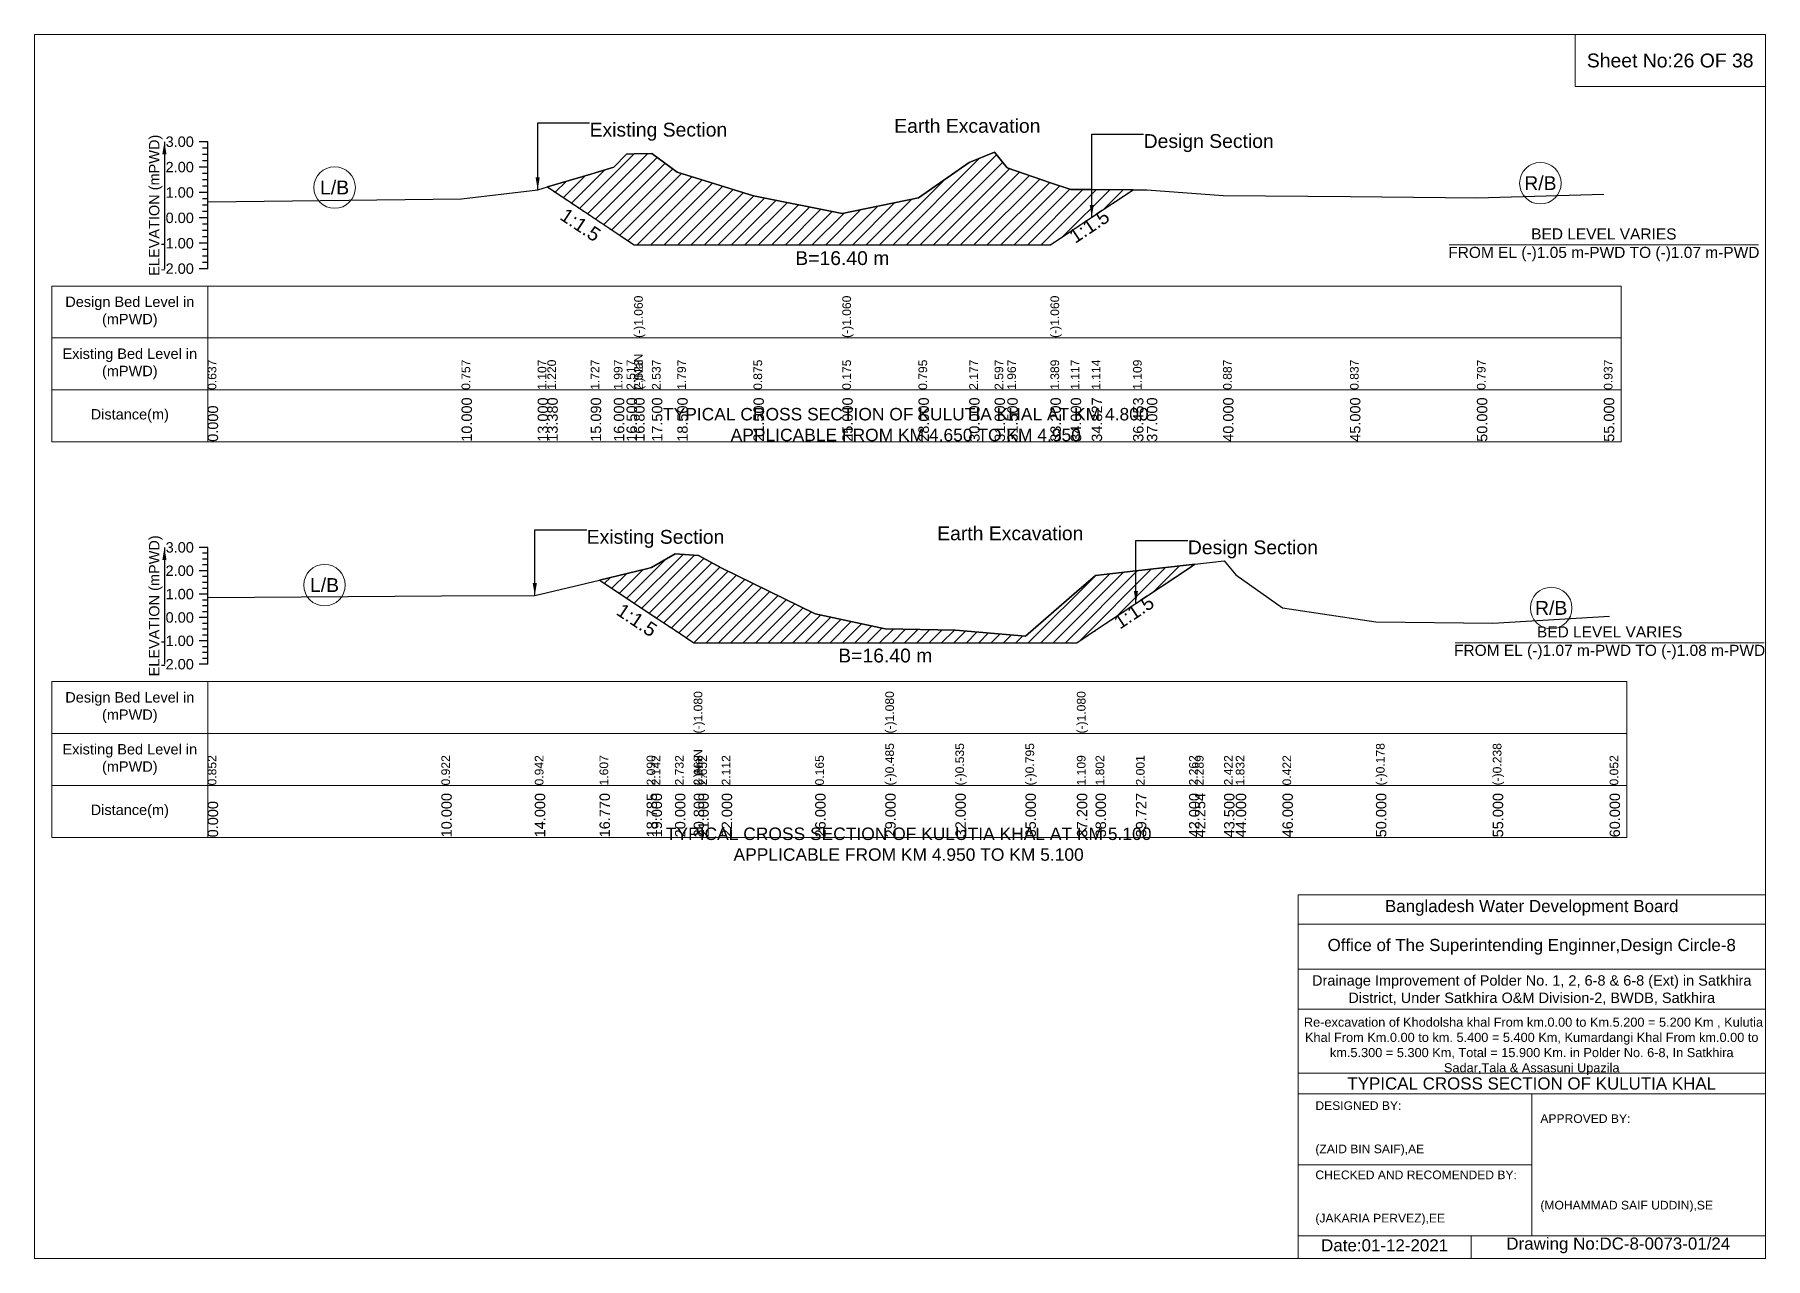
# Model space of a CAD drawing. Header units: inches. Extents: x 93000 to 476000, y -4242 to 0.
# Drawn here: x 350000 to 356000, y -4242 to 0 of the extents above; entities that cross this region are included whole.
import ezdxf

# ---------------------------------------------------------------- set-up
doc = ezdxf.new("R2010")
doc.units = ezdxf.units.IN
doc.header["$LTSCALE"] = 7
doc.header["$MEASUREMENT"] = 0
doc.linetypes.add('DASHED', pattern=[0.75, 0.5, -0.25])
for name, color, linetype, lineweight in [('Cross section Data Border', 7, 'Continuous', 9), ('Cross Section Labels', 7, 'Continuous', 9), ('Design_Bed_Level for Xsection', 7, 'DASHED', 25), ('Existing_Bed_Level for Xsection', 7, 'Continuous', 25), ('Long Section Labels', 7, 'Continuous', 9)]:
    doc.layers.add(name, color=color, linetype=linetype, lineweight=lineweight)
doc.styles.get("Standard").update_dxf_attribs({"font": 'arial.ttf'})
doc.dimstyles.get("Standard").update_dxf_attribs({"dimtxt": 0.18, "dimasz": 0.18, "dimexe": 0.18, "dimexo": 0.0625, "dimgap": 0.09, "dimtad": 0, "dimtih": 1, "dimtoh": 1, "dimdec": 4, "dimzin": 0, "dimdsep": 46, "dimtxsty": 'Standard', "dimcen": 0.09, "dimadec": 0, "dimazin": 0, "dimtfac": 1, "dimtdec": 4, "dimtofl": 0, "dimtmove": 0, "dimatfit": 3, "dimfxl": 1, "dimtolj": 1, "dimtzin": 0, "dimarcsym": 0})

msp = doc.modelspace()

# ---------------------------------------------------------------- texts
at = {"layer": 'Cross section Data Border', "attachment_point": 5}
for s, insert, char_height in [('Sheet No:26 OF 38', (355670, -90), 48), ('Bangladesh Water Development Board', (355190, -3027), 42), ('Office of The Superintending Enginner,Design Circle-8', (355190, -3162), 42)]:
    msp.add_mtext(s, dxfattribs=dict(at, insert=insert, char_height=char_height))
at = {"layer": 'Cross section Data Border'}
for s, insert, char_height, width, attachment_point in [('Design Bed Level in (mPWD)', (350330, -961.4), 36, 480, 5), ('Existing Bed Level in (mPWD)', (350330, -1141.4), 36, 480, 5), ('Distance(m)', (350330, -1321.4), 36, 480, 5), ('Design Bed Level in (mPWD)', (350330, -2332.6), 36, 480, 5), ('Existing Bed Level in (mPWD)', (350330, -2512.6), 36, 480, 5), ('Distance(m)', (350330, -2692.6), 36, 480, 5), ('Drainage Improvement of Polder No. 1, 2, 6-8 & 6-8 (Ext) in Satkhira District, Under Satkhira O&M Division-2, BWDB, Satkhira', (355190, -3312), 36, 1680, 5), (' Re-excavation of Khodolsha khal From km.0.00 to Km.5.200 = 5.200 Km , Kulutia Khal From Km.0.00 to km. 5.400 = 5.400 Km, Kumardangi Khal From km.0.00 to km.5.300 = 5.300 Km, Total = 15.900 Km. in Polder No. 6-8, In Satkhira Sadar,Tala & Assasuni Upazila', (355190, -3507), 31.6143, 1620, 5), ('TYPICAL CROSS SECTION OF KULUTIA KHAL', (355190, -3636), 42, 1680, 5), ('DESIGNED BY:^J^J^J(ZAID BIN SAIF),AE', (354440, -3792), 30, 840, 4), ('APPROVED BY:^J^J^J^J^J^J(MOHAMMAD SAIF UDDIN),SE', (355220, -3912), 30, 840, 4), ('CHECKED AND RECOMENDED BY:^J^J^J(JAKARIA PERVEZ),EE', (354440, -4032), 30, 840, 4), ('Date:01-12-2021', (354680, -4197), 42, 840, 5), ('Drawing No:DC-8-0073-01/24', (355490, -4197), 42, 1320, 5)]:
    msp.add_mtext(s, dxfattribs=dict(at, insert=insert, char_height=char_height, width=width, attachment_point=attachment_point))
at = {"layer": 'Cross Section Labels'}
for s, insert, char_height, attachment_point in [('Earth Excavation', (352980, -292.2), 48, 1), ('Existing Section', (351924, -305.4), 48, 1), ('Design Section', (353844.7, -345), 48, 1), ('L/B', (351040, -530.1), 48, 5), ('R/B', (355220, -515.1), 48, 5), ('BED LEVEL VARIES ^JFROM EL (-)1.05 m-PWD TO (-)1.07 m-PWD', (355440, -728.7), 38.4, 5), ('B=16.40 m', (352800, -750.7), 48, 2), ('TYPICAL CROSS SECTION OF KULUTIA KHAL AT KM 4.800^JAPPLICABLE FROM KM 4.650 TO KM 4.950', (353020, -1352), 43.2, 5), ('Existing Section', (351914, -1716.9), 48, 1), ('Earth Excavation', (353129, -1704.7), 48, 1), ('Design Section', (353997.9, -1753.3), 48, 1), ('L/B', (351005, -1908.3), 48, 5), ('R/B', (355257.5, -1987.6), 48, 5), ('BED LEVEL VARIES ^JFROM EL (-)1.07 m-PWD TO (-)1.08 m-PWD', (355460, -2108.1), 38.4, 5), ('B=16.40 m', (352949, -2128.3), 48, 2), ('TYPICAL CROSS SECTION OF KULUTIA KHAL AT KM 5.100^JAPPLICABLE FROM KM 4.950 TO KM 5.100', (353030, -2806.5), 43.2, 5)]:
    msp.add_mtext(s, dxfattribs=dict(at, insert=insert, char_height=char_height, attachment_point=attachment_point))
at = {"layer": 'Cross Section Labels', "char_height": 48, "attachment_point": 2}
for insert, rotation in [((351905.9, -639.4), 326.30993), ((353642.7, -644.3), 33.69007), ((352101.3, -2009.4), 326.30993), ((353797.6, -1981.8), 33.69007)]:
    msp.add_mtext('1:1.5', dxfattribs=dict(at, insert=insert, rotation=rotation))
at = {"layer": 'Existing_Bed_Level for Xsection', "char_height": 36, "attachment_point": 5, "rotation": 90}
for insert in [(350420, -591.4), (350420, -1980.1)]:
    msp.add_mtext('ELEVATION (mPWD)', dxfattribs=dict(at, insert=insert))
at = {"layer": 'Existing_Bed_Level for Xsection', "char_height": 36, "attachment_point": 6}
for s, insert in [('3.00', (350552, -371.4)), ('2.00', (350552, -459.4)), ('1.00', (350552, -547.4)), ('0.00', (350552, -635.4)), ('-1.00', (350552, -723.4)), ('-2.00', (350552, -811.4)), ('3.00', (350552, -1777.6)), ('2.00', (350552, -1858.6)), ('1.00', (350552, -1939.6)), ('0.00', (350552, -2020.6)), ('-1.00', (350552, -2101.6)), ('-2.00', (350552, -2182.6))]:
    msp.add_mtext(s, dxfattribs=dict(at, insert=insert))
at = {"layer": 'Long Section Labels', "attachment_point": 1, "rotation": 90}
for s, insert, char_height in [('(-)1.060', (352078.4, -1051.4), 30), ('(-)1.060', (352800, -1051.4), 30), ('(-)1.060', (353521.6, -1051.4), 30), ('0.637', (350600, -1231.4), 30), ('0.757', (351480, -1231.4), 30), ('1.107', (351744, -1231.4), 30), ('1.107', (351744, -1231.4), 30), ('1.220', (351777.5, -1231.4), 30), ('1.727', (351927.9, -1231.4), 30), ('1.997', (352008, -1231.4), 30), ('2.517', (352052, -1231.4), 30), ('(-)NaN', (352078.4, -1231.4), 30), ('(-)NaN', (352078.4, -1231.4), 30), ('2.523', (352078.4, -1231.4), 30), ('2.523', (352078.4, -1231.4), 30), ('2.537', (352140, -1231.4), 30), ('1.797', (352228, -1231.4), 30), ('0.875', (352492, -1231.4), 30), ('0.175', (352800, -1231.4), 30), ('0.175', (352800, -1231.4), 30), ('0.795', (353064, -1231.4), 30), ('2.177', (353240, -1231.4), 30), ('2.597', (353328, -1231.4), 30), ('1.967', (353372, -1231.4), 30), ('1.389', (353521.6, -1231.4), 30), ('1.389', (353521.6, -1231.4), 30), ('1.389', (353521.6, -1231.4), 30), ('1.117', (353592, -1231.4), 30), ('1.114', (353664.7, -1231.4), 30), ('1.109', (353807.9, -1231.4), 30), ('0.887', (354120, -1231.4), 30), ('0.837', (354560, -1231.4), 30), ('0.797', (355000, -1231.4), 30), ('0.937', (355440, -1231.4), 30), ('10.000', (351480, -1411.4), 36), ('13.000', (351744, -1411.4), 36), ('13.380', (351777.5, -1411.4), 36), ('15.090', (351927.9, -1411.4), 36), ('16.000', (352008, -1411.4), 36), ('16.500', (352052, -1411.4), 36), ('16.800', (352078.4, -1411.4), 36), ('16.800', (352078.4, -1411.4), 36), ('16.800', (352078.4, -1411.4), 36), ('17.500', (352140, -1411.4), 36), ('18.500', (352228, -1411.4), 36), ('21.500', (352492, -1411.4), 36), ('25.000', (352800, -1411.4), 36), ('25.000', (352800, -1411.4), 36), ('25.000', (352800, -1411.4), 36), ('28.000', (353064, -1411.4), 36), ('30.000', (353240, -1411.4), 36), ('31.000', (353328, -1411.4), 36), ('31.500', (353372, -1411.4), 36), ('33.200', (353521.6, -1411.4), 36), ('33.200', (353521.6, -1411.4), 36), ('33.200', (353521.6, -1411.4), 36), ('34.000', (353592, -1411.4), 36), ('36.453', (353807.9, -1411.4), 36), ('37.000', (353856, -1411.4), 36), ('40.000', (354120, -1411.4), 36), ('45.000', (354560, -1411.4), 36), ('50.000', (355000, -1411.4), 36), ('55.000', (355440, -1411.4), 36), ('0.000', (350600, -1411.4), 36), ('34.827', (353664.7, -1411.4), 36), ('(-)1.080', (352284.8, -2422.6), 30), ('(-)1.080', (352949, -2422.6), 30), ('(-)1.080', (353613.2, -2422.6), 30), ('(-)0.485', (352949, -2602.6), 30), ('(-)0.485', (352949, -2602.6), 30), ('(-)0.535', (353192, -2602.6), 30), ('(-)0.795', (353435, -2602.6), 30), ('(-)0.178', (354650, -2602.6), 30), ('(-)0.238', (355055, -2602.6), 30), ('0.852', (350600, -2602.6), 30), ('0.922', (351410, -2602.6), 30), ('0.942', (351734, -2602.6), 30), ('1.607', (351958.4, -2602.6), 30), ('2.090', (352121.6, -2602.6), 30), ('2.142', (352139, -2602.6), 30), ('2.732', (352220, -2602.6), 30), ('(-)NaN', (352284.8, -2602.6), 30), ('(-)NaN', (352284.8, -2602.6), 30), ('2.668', (352284.8, -2602.6), 30), ('2.668', (352284.8, -2602.6), 30), ('2.652', (352301, -2602.6), 30), ('2.112', (352382, -2602.6), 30), ('0.165', (352706, -2602.6), 30), ('1.109', (353613.2, -2602.6), 30), ('1.109', (353613.2, -2602.6), 30), ('1.109', (353613.2, -2602.6), 30), ('1.802', (353678, -2602.6), 30), ('2.001', (353817.9, -2602.6), 30), ('2.262', (354002, -2602.6), 30), ('2.289', (354022.5, -2602.6), 30), ('2.422', (354123.5, -2602.6), 30), ('1.832', (354164, -2602.6), 30), ('0.422', (354326, -2602.6), 30), ('0.052', (355460, -2602.6), 30), ('10.000', (351410, -2782.6), 36), ('14.000', (351734, -2782.6), 36), ('16.770', (351958.4, -2782.6), 36), ('18.785', (352121.6, -2782.6), 36), ('19.000', (352139, -2782.6), 36), ('20.000', (352220, -2782.6), 36), ('20.800', (352284.8, -2782.6), 36), ('20.800', (352284.8, -2782.6), 36), ('20.800', (352284.8, -2782.6), 36), ('21.000', (352301, -2782.6), 36), ('22.000', (352382, -2782.6), 36), ('26.000', (352706, -2782.6), 36), ('29.000', (352949, -2782.6), 36), ('29.000', (352949, -2782.6), 36), ('29.000', (352949, -2782.6), 36), ('32.000', (353192, -2782.6), 36), ('35.000', (353435, -2782.6), 36), ('37.200', (353613.2, -2782.6), 36), ('37.200', (353613.2, -2782.6), 36), ('37.200', (353613.2, -2782.6), 36), ('38.000', (353678, -2782.6), 36), ('39.727', (353817.9, -2782.6), 36), ('42.000', (354002, -2782.6), 36), ('42.254', (354022.5, -2782.6), 36), ('43.500', (354123.5, -2782.6), 36), ('44.000', (354164, -2782.6), 36), ('46.000', (354326, -2782.6), 36), ('50.000', (354650, -2782.6), 36), ('55.000', (355055, -2782.6), 36), ('60.000', (355460, -2782.6), 36), ('0.000', (350600, -2782.6), 36)]:
    msp.add_mtext(s, dxfattribs=dict(at, insert=insert, char_height=char_height))

# ---------------------------------------------------------------- hatches: boundary and pattern name
at = {"layer": 'Existing_Bed_Level for Xsection'}
h = msp.add_hatch(dxfattribs=at)
h.set_pattern_fill('ANSI31', color=256, scale=264, style=0)
h.paths.add_polyline_path([(351777.5, -528.1), (351927.9, -628.4), (352008, -681.7), (352052, -711.1), (352078.4, -728.7), (352140, -728.7), (352228, -728.7), (352492, -728.7), (352800, -728.7), (353064, -728.7), (353240, -728.7), (353328, -728.7), (353372, -728.7), (353521.6, -728.7), (353592, -681.7), (353664.7, -633.3), (353807.9, -537.8), (353664.7, -537.3), (353592, -537.1), (353521.6, -513.2), (353372, -462.3), (353328, -406.9), (353240, -443.8), (353064, -565.4), (352800, -620), (352492, -558.4), (352228, -477.3), (352140, -412.1), (352078.4, -413.4), (352052, -413.9), (352008, -459.7), (351927.9, -483.4)])
h = msp.add_hatch(dxfattribs=at)
h.set_pattern_fill('ANSI31', color=256, scale=243, style=0)
h.paths.add_polyline_path([(351958.4, -1890.5), (352121.6, -1999.3), (352139, -2010.9), (352220, -2064.9), (352284.8, -2108.1), (352301, -2108.1), (352382, -2108.1), (352706, -2108.1), (352949, -2108.1), (353192, -2108.1), (353435, -2108.1), (353613.2, -2108.1), (353678, -2064.9), (353817.9, -1971.6), (354002, -1848.9), (354022.5, -1835.2), (354002, -1837.4), (353817.9, -1858.6), (353678, -1874.6), (353613.2, -1930.7), (353435, -2085), (353192, -2063.9), (352949, -2059.9), (352706, -2007.2), (352382, -1849.5), (352301, -1805.8), (352284.8, -1804.5), (352220, -1799.3), (352139, -1847.1), (352121.6, -1851.3)])

# ---------------------------------------------------------------- linework, layer by layer
at = {"layer": 'Cross section Data Border'}
for points in [[(350000, 0), (356000, 0), (356000, -4242), (350000, -4242)], [(355340, 0), (356000, 0), (356000, -180), (355340, -180)], [(350060, -871.4), (355500, -871.4), (355500, -1411.4), (350060, -1411.4)], [(350060, -2242.6), (355520, -2242.6), (355520, -2782.6), (350060, -2782.6)]]:
    msp.add_lwpolyline(points, close=True, dxfattribs=at)
for points in [[(350600, -871.4), (350600, -1411.4)], [(350060, -1051.4), (355500, -1051.4)], [(350060, -1231.4), (355500, -1231.4)], [(350600, -2242.6), (350600, -2782.6)], [(350060, -2422.6), (355520, -2422.6)], [(350060, -2602.6), (355520, -2602.6)], [(354380, -4242), (354380, -2982), (356000, -2982)], [(354380, -3084), (356000, -3084)], [(354380, -3240), (356000, -3240)], [(354380, -3378), (356000, -3378)], [(354380, -3600), (356000, -3600)], [(354380, -3672), (356000, -3672)], [(355190, -3672), (355190, -4164)], [(354380, -3918), (355190, -3918)], [(354380, -4164), (356000, -4164)], [(354980, -4164), (354980, -4242)]]:
    msp.add_lwpolyline(points, dxfattribs=at)
at = {"layer": 'Cross Section Labels'}
for points in [[(354904.2, -728.7), (355975.8, -728.7)], [(354924.2, -2108.1), (355995.8, -2108.1)]]:
    msp.add_lwpolyline(points, dxfattribs=at)
for centre in [(351040, -530.1), (355220, -515.1), (351005, -1908.3), (355257.5, -1987.6)]:
    msp.add_circle(centre, 72, dxfattribs=at)
at = {"layer": 'Design_Bed_Level for Xsection'}
for points in [[(351777.5, -528.1), (351927.9, -628.4), (352078.4, -728.7), (352800, -728.7), (353521.6, -728.7), (353664.7, -633.3), (353807.9, -537.8)], [(351958.4, -1890.5), (352121.6, -1999.3), (352284.8, -2108.1), (352949, -2108.1), (353613.2, -2108.1), (353817.9, -1971.6), (354022.5, -1835.2)]]:
    msp.add_lwpolyline(points, dxfattribs=at)
at = {"layer": 'Existing_Bed_Level for Xsection'}
for points in [[(350600, -371.4), (350570, -371.4)], [(350600, -393.4), (350582, -393.4)], [(350600, -415.4), (350582, -415.4)], [(350600, -811.4), (350600, -723.4), (350600, -635.4), (350600, -547.4), (350600, -459.4), (350600, -371.4)], [(350600, -579.3), (351480, -568.8), (351744, -538), (351777.5, -528.1), (351927.9, -483.4), (352008, -459.7), (352052, -413.9), (352078.4, -413.4), (352078.4, -413.4), (352140, -412.1), (352228, -477.3), (352492, -558.4), (352800, -620), (352800, -620), (353064, -565.4), (353240, -443.8), (353328, -406.9), (353372, -462.3), (353521.6, -513.2), (353521.6, -513.2), (353592, -537.1), (353664.7, -537.3), (353807.9, -537.8), (353856, -538), (354120, -557.3), (354560, -561.7), (355000, -565.3), (355440, -552.9)], [(350600, -459.4), (350570, -459.4)], [(350600, -437.4), (350582, -437.4)], [(350600, -481.4), (350582, -481.4)], [(350600, -503.4), (350582, -503.4)], [(350600, -525.4), (350582, -525.4)], [(350600, -547.4), (350570, -547.4)], [(350600, -569.4), (350582, -569.4)], [(350600, -591.4), (350582, -591.4)], [(350600, -635.4), (350570, -635.4)], [(350600, -613.4), (350582, -613.4)], [(350600, -657.4), (350582, -657.4)], [(350600, -679.4), (350582, -679.4)], [(350600, -701.4), (350582, -701.4)], [(350600, -723.4), (350570, -723.4)], [(350600, -745.4), (350582, -745.4)], [(350600, -767.4), (350582, -767.4)], [(350600, -811.4), (350570, -811.4)], [(350600, -789.4), (350582, -789.4)], [(350600, -1777.6), (350570, -1777.6)], [(350600, -1797.9), (350582, -1797.9)], [(350600, -2182.6), (350600, -2101.6), (350600, -2020.6), (350600, -1939.6), (350600, -1858.6), (350600, -1777.6)], [(350600, -1951.6), (351410, -1945.9), (351734, -1944.3), (351958.4, -1890.5), (352121.6, -1851.3), (352139, -1847.1), (352220, -1799.3), (352284.8, -1804.5), (352284.8, -1804.5), (352301, -1805.8), (352382, -1849.5), (352706, -2007.2), (352949, -2059.9), (352949, -2059.9), (353192, -2063.9), (353435, -2085), (353613.2, -1930.7), (353613.2, -1930.7), (353678, -1874.6), (353817.9, -1858.6), (354002, -1837.4), (354022.5, -1835.2), (354123.5, -1824.4), (354164, -1872.2), (354326, -1986.4), (354650, -2035), (355055, -2039.9), (355460, -2016.4)], [(350600, -1858.6), (350570, -1858.6)], [(350600, -1818.1), (350582, -1818.1)], [(350600, -1838.4), (350582, -1838.4)], [(350600, -1878.9), (350582, -1878.9)], [(350600, -1899.1), (350582, -1899.1)], [(350600, -1919.4), (350582, -1919.4)], [(350600, -1939.6), (350570, -1939.6)], [(350600, -1959.9), (350582, -1959.9)], [(350600, -2020.6), (350570, -2020.6)], [(350600, -1980.1), (350582, -1980.1)], [(350600, -2000.4), (350582, -2000.4)], [(350600, -2040.9), (350582, -2040.9)], [(350600, -2061.1), (350582, -2061.1)], [(350600, -2081.4), (350582, -2081.4)], [(350600, -2101.6), (350570, -2101.6)], [(350600, -2121.9), (350582, -2121.9)], [(350600, -2142.1), (350582, -2142.1)], [(350600, -2182.6), (350570, -2182.6)], [(350600, -2162.4), (350582, -2162.4)]]:
    msp.add_lwpolyline(points, dxfattribs=at)
for points in [[(351777.5, -528.1), (351927.9, -628.4), (352008, -681.7), (352052, -711.1), (352078.4, -728.7), (352078.4, -728.7), (352140, -728.7), (352228, -728.7), (352492, -728.7), (352800, -728.7), (352800, -728.7), (353064, -728.7), (353240, -728.7), (353328, -728.7), (353372, -728.7), (353521.6, -728.7), (353521.6, -728.7), (353592, -681.7), (353664.7, -633.3), (353807.9, -537.8), (353807.9, -537.8), (353807.9, -537.8), (353664.7, -537.3), (353592, -537.1), (353521.6, -513.2), (353521.6, -513.2), (353372, -462.3), (353328, -406.9), (353240, -443.8), (353064, -565.4), (352800, -620), (352800, -620), (352492, -558.4), (352228, -477.3), (352140, -412.1), (352078.4, -413.4), (352078.4, -413.4), (352052, -413.9), (352008, -459.7), (351927.9, -483.4)], [(351958.4, -1890.5), (351958.4, -1890.5), (352121.6, -1999.3), (352139, -2010.9), (352220, -2064.9), (352284.8, -2108.1), (352284.8, -2108.1), (352301, -2108.1), (352382, -2108.1), (352706, -2108.1), (352949, -2108.1), (352949, -2108.1), (353192, -2108.1), (353435, -2108.1), (353613.2, -2108.1), (353613.2, -2108.1), (353678, -2064.9), (353817.9, -1971.6), (354002, -1848.9), (354022.5, -1835.2), (354002, -1837.4), (353817.9, -1858.6), (353678, -1874.6), (353613.2, -1930.7), (353613.2, -1930.7), (353435, -2085), (353192, -2063.9), (352949, -2059.9), (352949, -2059.9), (352706, -2007.2), (352382, -1849.5), (352301, -1805.8), (352284.8, -1804.5), (352284.8, -1804.5), (352220, -1799.3), (352139, -1847.1), (352121.6, -1851.3), (351958.4, -1890.5)]]:
    msp.add_lwpolyline(points, close=True, dxfattribs=at)

msp.set_redraw_order([(e.dxf.handle, doc.entitydb.next_handle()) for e in msp.query("TEXT MTEXT ATTDEF DIMENSION ARC_DIMENSION")])  # texts and dimensions are drawn at this point

# ---------------------------------------------------------------- leaders
at = {"layer": 'Cross Section Labels', "annotation_type": 0, "has_hookline": 1, "hookline_direction": 0}
for points, text_width in [([(351744, -538), (351744, -305.4), (351923.9, -305.4)], 467.2), ([(353664.7, -633.3), (353664.7, -345), (353844.7, -345)], 441.2), ([(351734, -1944.3), (351734, -1716.9), (351913.9, -1716.9)], 467.2), ([(353817.9, -1971.6), (353817.9, -1753.3), (353997.8, -1753.3)], 441.2)]:
    msp.add_leader(points, dimstyle='Standard', override={"dimasz": 43.2}, dxfattribs=dict(at, text_width=text_width))
at = {"layer": 'Existing_Bed_Level for Xsection'}
for points in [[(350450, -371.4), (350450, -811.4)], [(350450, -1777.6), (350450, -2182.6)]]:
    msp.add_leader(points, dimstyle='Standard', override={"dimasz": 43.2}, dxfattribs=at)

doc.saveas('drawing.dxf')
